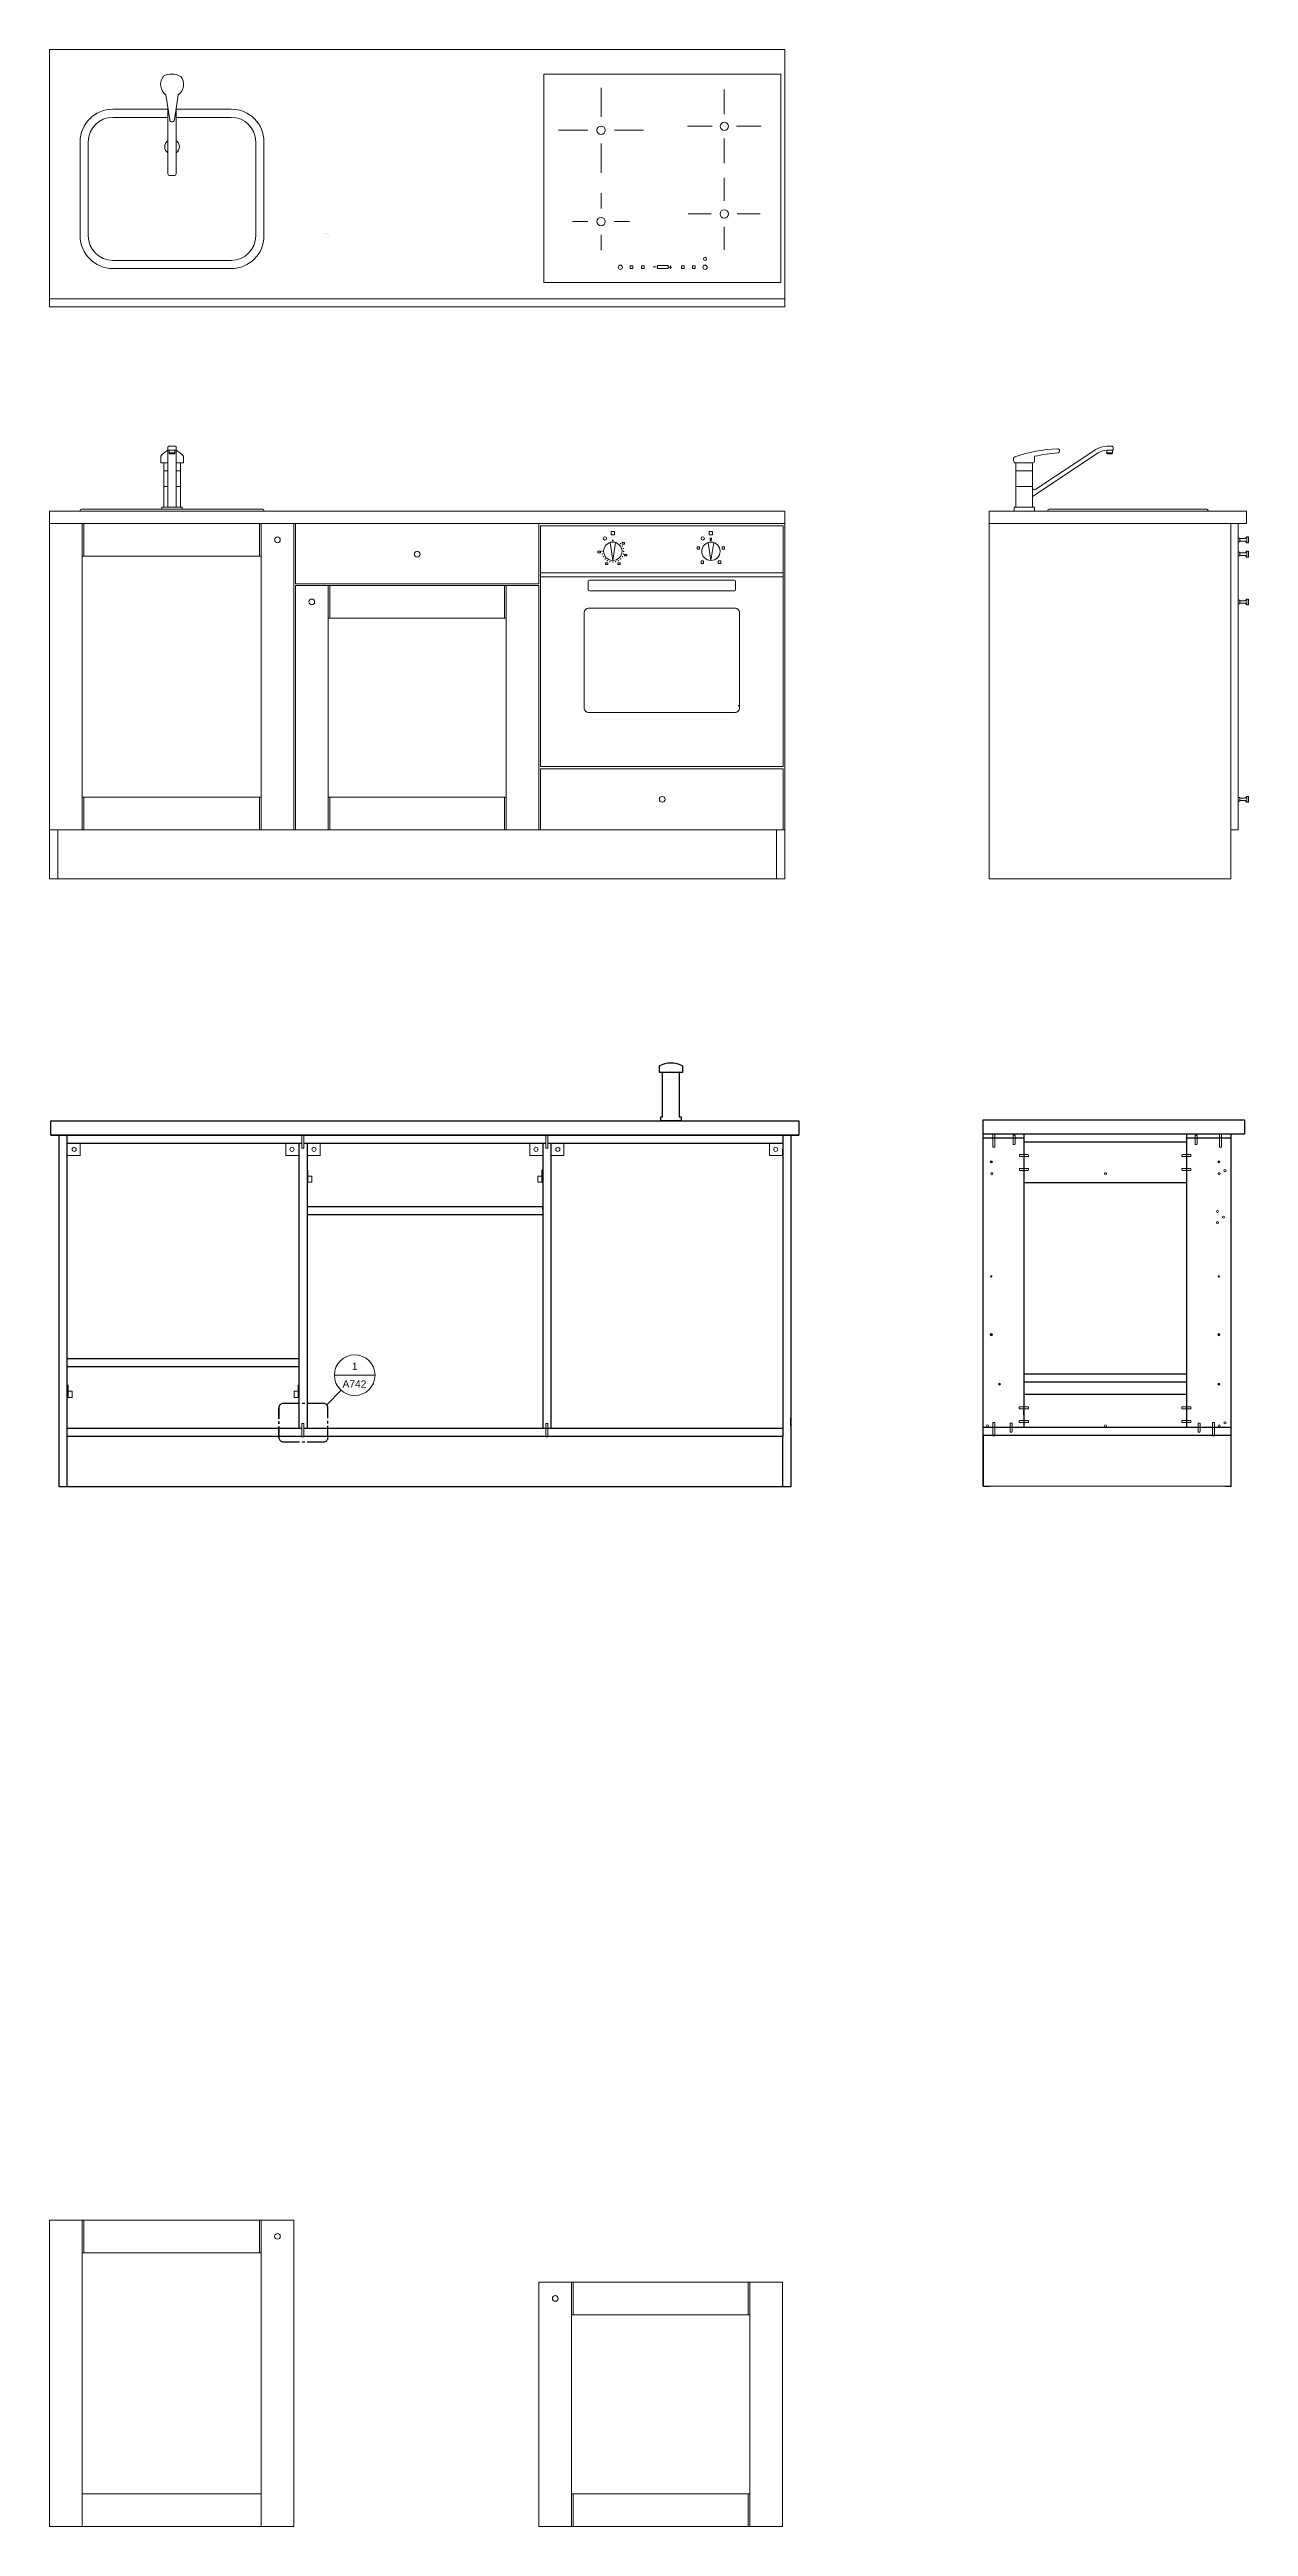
# Model space of a CAD drawing. Header units: centimetres. Extents: x -2268 to 4168, y -1681 to 1458.
# Drawn here: x 3417 to 3711, y -845 to -239 of the extents above; entities that cross this region are included whole.
import ezdxf

# ---------------------------------------------------------------- set-up
doc = ezdxf.new("R2010")
doc.units = ezdxf.units.CM
for name, color, linetype, lineweight in [('A-FURN_Num_Penna__251_Num_Penna__251_Num_Penna__2_Num_Penna__5', 5, 'Continuous', 18), ('A-FURN_Num_Penna__251_Num_Penna__251_Num_Penna__2_Num_Penna__6', 6, 'Continuous', 18), ('A-SECT-PATT_Num_Penna__5_Num_Penna__5_Num_Penna__5', 5, 'Continuous', 18), ('A-SECT-PATT_Num_Penna__6_Num_Penna__6_Num_Penna__5', 5, 'Continuous', 18), ('A-SECT-PATT_Num_Penna__6_Num_Penna__6_Num_Penna__6', 6, 'Continuous', 18), ('A-SECT-PATT_Num_Penna__6_Num_Penna__6_Num_Penna__6_Num_Penna__6_Num_Penna__6_Num_Penna__6_Num_Penna__6_Num_Penna__6_Num_Penna__6_Num_Penna__6_Num_Penna__6_Num_Penna__5', 5, 'Continuous', 18), ('A-SECT-PATT_Num_Penna__6_Num_Penna__6_Num_Penna__6_Num_Penna__6_Num_Penna__6_Num_Penna__6_Num_Penna__6_Num_Penna__6_Num_Penna__6_Num_Penna__6_Num_Penna__6_Num_Penna__6', 6, 'Continuous', 18), ('A-SECT-PATT_Num_Penna__6_Num_Penna__6_Num_Penna__6_Num_Penna__6_Num_Penna__6_Num_Penna__6_Num_Penna__6_Num_Penna__6_Num_Penna__6_Num_Penna__6_Num_Penna__6_Num_Penna__6_Num_Penna__6_Num_Penna__6', 6, 'Continuous', 18), ('PDF _0_Num_Penna__5', 5, 'Continuous', 18), ('PDF _G-ANNO-TEXT_Num_Penna__5', 5, 'Continuous', 18), ('PDF _Geometria_Num_Penna__5', 5, 'Continuous', 18), ('PDF10_Geometry_Num_Penna__7', 7, 'Continuous', 18), ('PDF11_Text_Num_Penna__4', 4, 'Continuous', 18), ('PDF11_Text_Num_Penna__5', 5, 'Continuous', 18), ('PDF11_Text_Num_Penna__6', 6, 'Continuous', 18), ('PDF16_Geometry_Num_Penna__5_Num_Penna__5_Num_Penna__5_Num_Penna__5_Num_Penna__5_Num_Penna__5_Num_Penna__5_Num_Penna__5_Num_Penna__5_Num_Penna__5_Num_Penna__5_Num_Penna__5', 5, 'Continuous', 18), ('PDF16_Geometry_Num_Penna__5_Num_Penna__5_Num_Penna__5_Num_Penna__5_Num_Penna__5_Num_Penna__5_Num_Penna__5_Num_Penna__5_Num_Penna__5_Num_Penna__5_Num_Penna__5_Num_Penna__70', 70, 'Continuous', 18), ('PDF40_Geometry_Num_Penna__7', 7, 'Continuous', 18), ('PDF8_Geometry_Num_Penna__7', 7, 'Continuous', 18), ('PDF9_Geometry_Num_Penna__7', 7, 'Continuous', 18)]:
    doc.layers.add(name, color=color, linetype=linetype, lineweight=lineweight)
doc.layers.add('PDF24_Geometry', color=7, linetype='Continuous')
doc.layers.add('PDF24_Text', color=7, linetype='Continuous')
doc.styles.add('PDF Arial', font='Arial.ttf')

msp = doc.modelspace()

# ---------------------------------------------------------------- texts
at = {"layer": 'PDF24_Text', "color": 5, "attachment_point": 7, "style": 'PDF Arial'}
for s, insert, char_height in [('1', (3491.0565, -561.9529), 1.7912), ('A742', (3488.7719, -566.2373), 1.79119)]:
    msp.add_mtext(s, dxfattribs=dict(at, insert=insert, char_height=char_height))

# ---------------------------------------------------------------- linework, layer by layer
at = {"layer": 'A-FURN_Num_Penna__251_Num_Penna__251_Num_Penna__2_Num_Penna__5', "color": 5, "linetype": 'Continuous', "lineweight": 18}
for p, q in [((3552.0647, -255.2246), (3552.0647, -248.1048)), ((3582.2353, -254.5305), (3582.2353, -248.5349)), ((3548.7902, -258.4991), (3541.6704, -258.4991)), ((3555.3392, -258.4991), (3562.4591, -258.4991)), ((3579.2254, -257.5404), (3573.2298, -257.5404)), ((3582.2353, -260.5503), (3582.2353, -266.5459)), ((3585.2452, -257.5404), (3591.2408, -257.5404)), ((3552.0647, -261.7737), (3552.0647, -268.8935)), ((3582.2099, -275.8054), (3582.2099, -270.1845)), ((3552.0647, -277.6473), (3552.0647, -273.9001)), ((3548.8548, -280.8572), (3545.1076, -280.8572)), ((3552.0647, -284.0671), (3552.0647, -287.8144)), ((3555.2746, -280.8572), (3559.0219, -280.8572)), ((3579.0377, -278.9775), (3573.4168, -278.9775)), ((3582.2099, -282.1497), (3582.2099, -287.7706)), ((3585.3821, -278.9775), (3591.003, -278.9775)), ((3559.191, -291.6901), (3559.8593, -291.6901)), ((3559.191, -292.3584), (3559.191, -291.6901)), ((3559.8593, -292.3584), (3559.191, -292.3584)), ((3559.8593, -291.6901), (3559.8593, -292.3584)), ((3561.9637, -291.6901), (3562.632, -291.6901)), ((3561.9637, -292.3584), (3561.9637, -291.6901)), ((3562.632, -292.3584), (3561.9637, -292.3584)), ((3562.632, -291.6901), (3562.632, -292.3584)), ((3564.8139, -291.9469), (3565.5959, -291.9469)), ((3565.9065, -291.6213), (3568.4618, -291.6213)), ((3565.9065, -292.3584), (3565.9065, -291.6213)), ((3568.4618, -292.3584), (3565.9065, -292.3584)), ((3568.4618, -291.6213), (3568.4618, -292.3584)), ((3568.6671, -292.0037), (3569.4207, -292.0037)), ((3569.0653, -291.6056), (3569.0653, -292.3876)), ((3571.7268, -291.6901), (3572.3951, -291.6901)), ((3571.7268, -292.3584), (3571.7268, -291.6901)), ((3572.3951, -292.3584), (3571.7268, -292.3584)), ((3572.3951, -291.6901), (3572.3951, -292.3584)), ((3574.45, -291.6901), (3575.1183, -291.6901)), ((3574.45, -292.3584), (3574.45, -291.6901)), ((3575.1183, -292.3584), (3574.45, -292.3584)), ((3575.1183, -291.6901), (3575.1183, -292.3584))]:
    msp.add_line(p, q, dxfattribs=at)
for centre, radius in [((3552.0647, -258.4991), 1.0118), ((3582.2353, -257.5404), 1.0118), ((3582.2099, -278.9775), 1.0118), ((3552.0647, -280.8572), 1.0118), ((3577.5155, -289.9832), 0.389), ((3556.7718, -292.0327), 0.5206), ((3577.517, -292.0327), 0.5206)]:
    msp.add_circle(centre, radius, dxfattribs=at)
at = {"layer": 'A-FURN_Num_Penna__251_Num_Penna__251_Num_Penna__2_Num_Penna__6', "color": 6, "linetype": 'Continuous', "lineweight": 18}
for p, q in [((3538.0456, -244.7504), (3596.0456, -244.7504)), ((3538.0456, -295.7504), (3538.0456, -244.7504)), ((3596.0456, -295.7504), (3538.0456, -295.7504))]:
    msp.add_line(p, q, dxfattribs=at)
at = {"layer": 'A-SECT-PATT_Num_Penna__5_Num_Penna__5_Num_Penna__5', "color": 5, "linetype": 'Continuous', "lineweight": 18}
for p, q in [((3477.2456, -429.7504), (3476.8456, -429.7504)), ((3537.2414, -429.7504), (3536.8414, -429.7504))]:
    msp.add_line(p, q, dxfattribs=at)
at = {"layer": 'A-SECT-PATT_Num_Penna__6_Num_Penna__6_Num_Penna__5', "color": 5, "linetype": 'Continuous', "lineweight": 18}
for centre in [(3472.8456, -358.7504), (3507.0456, -362.2504), (3481.2456, -373.9504), (3567.0456, -422.2504), (3472.8456, -773.9543), (3540.8456, -789.1543)]:
    msp.add_circle(centre, 0.7, dxfattribs=at)
at = {"layer": 'A-SECT-PATT_Num_Penna__6_Num_Penna__6_Num_Penna__6', "color": 6, "linetype": 'Continuous', "lineweight": 18}
for p, q in [((3597.0456, -351.7504), (3417.0456, -351.7504)), ((3417.0456, -351.7504), (3417.0456, -429.7504)), ((3597.0456, -354.7504), (3417.0456, -354.7504)), ((3425.0456, -354.7504), (3425.0456, -429.7504)), ((3468.8456, -354.7504), (3468.8456, -429.7504)), ((3476.8456, -354.7504), (3476.8456, -429.7504)), ((3477.2456, -354.7504), (3477.2456, -369.5504)), ((3536.8456, -354.7504), (3536.8456, -369.5504)), ((3597.0456, -351.7504), (3597.0456, -429.7504)), ((3468.8456, -362.7504), (3425.0456, -362.7504)), ((3554.9414, -363.8004), (3554.2554, -359.4076)), ((3554.9414, -363.8004), (3555.6275, -359.4076)), ((3578.9414, -363.8004), (3578.2554, -359.4076)), ((3578.9414, -363.8004), (3579.6275, -359.4076)), ((3536.8456, -369.5504), (3477.2456, -369.5504)), ((3536.8456, -369.9504), (3477.2456, -369.9504)), ((3477.2456, -369.9504), (3477.2456, -429.7504)), ((3485.2456, -369.9504), (3485.2456, -429.7504)), ((3528.8456, -369.9504), (3528.8456, -429.7504)), ((3536.8456, -369.9504), (3536.8456, -429.7504)), ((3528.8456, -377.9504), (3485.2456, -377.9504)), ((3596.6456, -414.7504), (3537.2414, -414.7504)), ((3537.2414, -414.7504), (3537.2414, -429.7504)), ((3596.6456, -414.7504), (3596.6456, -429.7504)), ((3468.8456, -421.7504), (3425.0456, -421.7504)), ((3528.8456, -421.7504), (3485.2456, -421.7504)), ((3417.0456, -429.7504), (3417.0456, -441.7504)), ((3476.8456, -429.7504), (3417.0456, -429.7504)), ((3419.0456, -429.7504), (3419.0456, -441.7504)), ((3536.8456, -429.7504), (3477.2456, -429.7504)), ((3597.0456, -429.7504), (3537.2414, -429.7504)), ((3595.0456, -429.7504), (3595.0456, -441.7504)), ((3597.0456, -429.7504), (3597.0456, -441.7504)), ((3597.0456, -441.7504), (3417.0456, -441.7504)), ((3476.8456, -769.9543), (3417.0456, -769.9543)), ((3417.0456, -769.9543), (3417.0456, -844.9543)), ((3425.0456, -769.9543), (3425.0456, -844.9543)), ((3468.8456, -769.9543), (3468.8456, -844.9543)), ((3476.8456, -769.9543), (3476.8456, -844.9543)), ((3468.8456, -777.9543), (3425.0456, -777.9543)), ((3596.4456, -785.1543), (3536.8456, -785.1543)), ((3536.8456, -785.1543), (3536.8456, -844.9543)), ((3544.8456, -785.1543), (3544.8456, -844.9543)), ((3588.4456, -785.1543), (3588.4456, -844.9543)), ((3596.4456, -785.1543), (3596.4456, -844.9543)), ((3588.4456, -793.1543), (3544.8456, -793.1543)), ((3468.8456, -836.9543), (3425.0456, -836.9543)), ((3588.4456, -836.9543), (3544.8456, -836.9543)), ((3476.8456, -844.9543), (3417.0456, -844.9543)), ((3596.4456, -844.9543), (3536.8456, -844.9543))]:
    msp.add_line(p, q, dxfattribs=at)
at = {"layer": 'A-SECT-PATT_Num_Penna__6_Num_Penna__6_Num_Penna__6_Num_Penna__6_Num_Penna__6_Num_Penna__6_Num_Penna__6_Num_Penna__6_Num_Penna__6_Num_Penna__6_Num_Penna__6_Num_Penna__5', "color": 5, "linetype": 'Continuous', "lineweight": 18}
for p, q in [((3417.0456, -299.7504), (3597.0456, -299.7504)), ((3661.7373, -351.2504), (3700.3421, -351.2504))]:
    msp.add_line(p, q, dxfattribs=at)
msp.add_arc((3661.7373, -351.5504), 0.3, 90, 180, dxfattribs=at)
at = {"layer": 'A-SECT-PATT_Num_Penna__6_Num_Penna__6_Num_Penna__6_Num_Penna__6_Num_Penna__6_Num_Penna__6_Num_Penna__6_Num_Penna__6_Num_Penna__6_Num_Penna__6_Num_Penna__6_Num_Penna__6', "color": 6, "linetype": 'Continuous', "lineweight": 18}
for p, q in [((3417.0456, -238.7504), (3417.0456, -301.7504)), ((3417.0456, -238.7504), (3597.0456, -238.7504)), ((3597.0456, -238.7504), (3597.0456, -301.7504)), ((3417.0456, -301.7504), (3597.0456, -301.7504)), ((3647.0456, -351.7504), (3710.0456, -351.7504)), ((3647.0456, -351.7504), (3647.0456, -441.7504)), ((3710.0456, -354.7504), (3647.0456, -354.7504)), ((3706.2456, -354.7504), (3706.2456, -429.7504)), ((3708.0456, -354.7504), (3708.0456, -429.7504)), ((3710.0456, -351.7504), (3710.0456, -354.7504)), ((3708.0456, -429.7504), (3706.2456, -429.7504)), ((3706.2456, -429.7504), (3706.2456, -441.7504)), ((3706.2456, -441.7504), (3647.0456, -441.7504))]:
    msp.add_line(p, q, dxfattribs=at)
at = {"layer": 'A-SECT-PATT_Num_Penna__6_Num_Penna__6_Num_Penna__6_Num_Penna__6_Num_Penna__6_Num_Penna__6_Num_Penna__6_Num_Penna__6_Num_Penna__6_Num_Penna__6_Num_Penna__6_Num_Penna__6_Num_Penna__6_Num_Penna__6', "color": 6, "linetype": 'Continuous', "lineweight": 18}
for p, q in [((3425.4456, -354.7504), (3425.4456, -362.7504)), ((3468.4456, -354.7504), (3468.4456, -362.7504)), ((3485.6456, -369.9504), (3485.6456, -377.9504)), ((3528.4456, -369.9504), (3528.4456, -377.9504)), ((3425.4456, -421.7504), (3425.4456, -429.7504)), ((3468.4456, -421.7504), (3468.4456, -429.7504)), ((3485.6456, -421.7504), (3485.6456, -429.7504)), ((3528.4456, -421.7504), (3528.4456, -429.7504)), ((3425.4456, -769.9543), (3425.4456, -777.9543)), ((3468.4456, -769.9543), (3468.4456, -777.9543)), ((3545.2456, -785.1543), (3545.2456, -793.1543)), ((3588.0456, -785.1543), (3588.0456, -793.1543)), ((3545.2456, -836.9543), (3545.2456, -844.9543)), ((3588.0456, -836.9543), (3588.0456, -844.9543))]:
    msp.add_line(p, q, dxfattribs=at)
at = {"layer": 'PDF _0_Num_Penna__5', "color": 5, "linetype": 'Continuous', "lineweight": 18}
for start, end in [(124.383923, 235.616077), (302.9615319, 57.0384681)]:
    msp.add_arc((3447.0454, -262.5574), 1.7859, start, end, dxfattribs=at)
at = {"layer": 'PDF _G-ANNO-TEXT_Num_Penna__5', "color": 5, "linetype": 'Continuous', "lineweight": 18, "flags": 128}
msp.add_lwpolyline([(3424.5428, -272.2437), (3424.5428, -271.9421)], dxfattribs=at)
at = {"layer": 'PDF _Geometria_Num_Penna__5', "color": 5, "linetype": 'Continuous', "lineweight": 18, "flags": 128}
for points in [[(3448.554, -249.8449, 0.42668854), (3449.1576, -245.315, 0.26527812), (3444.9314, -245.3069, 0.42660904), (3445.542, -249.8446)], [(3445.5312, -249.8556), (3446.4732, -255.9789, 0.88173005), (3447.6063, -255.9754), (3448.5438, -249.8556)], [(3448.0171, -253.2937), (3448.0171, -269.1209, -0.41421053), (3447.522, -269.6159), (3446.5319, -269.6159, -0.41421053), (3446.0368, -269.1209), (3446.0368, -253.1421)], [(3448.0357, -339.8901), (3449.8685, -339.8901), (3449.8703, -338.2928, 0.09339046), (3448.0357, -336.8144), (3446.0449, -336.8144, 0.08562637), (3444.2543, -338.2996), (3444.2543, -339.8901), (3446.0449, -339.8901)], [(3447.7408, -336.8144), (3447.7408, -337.5096, -0.41486486), (3447.5512, -337.7097), (3446.54, -337.7097, -0.41486486), (3446.3399, -337.5096), (3446.3399, -336.8144)], [(3653.5565, -339.9005, -0.41421053), (3653.0456, -339.4055), (3653.056, -338.8736, -0.30864932), (3653.374, -338.4038, -0.06607958), (3663.7817, -336.4361, -0.43415838), (3664.3056, -336.9407), (3664.3056, -337.046, -0.4014918), (3663.9603, -337.4748, 0.04358448), (3658.1688, -338.3072)], [(3657.6802, -348.1059), (3673.7332, -337.486, -0.14724141), (3675.9238, -336.8248), (3677.2405, -336.8248), (3677.251, -337.5042, -0.41486487), (3677.0509, -337.7096), (3676.0449, -337.6991, -0.41486487), (3675.8395, -337.5095), (3675.8395, -336.8248)], [(3657.6802, -339.9005), (3657.7645, -339.9005, 0.414), (3658.1542, -339.5108), (3658.1542, -338.31)], [(3657.6907, -345.973, 0.41421053), (3658.1858, -346.4733), (3658.2122, -346.4733, 0.15356091), (3658.4913, -346.3785), (3673.1806, -336.6517, -0.14726543), (3675.9238, -335.8242), (3676.9508, -335.8136, -0.41421053), (3677.4406, -336.3192), (3677.4406, -336.6247, -0.41486486), (3677.2457, -336.8143)]]:
    msp.add_lwpolyline(points, format="xyb", dxfattribs=at)
msp.add_lwpolyline([(3446.1819, -335.8242), (3447.9125, -335.8171, -0.25633641), (3448.0357, -336.0665), (3448.0357, -336.1613), (3448.0357, -350.7499), (3446.0449, -350.7499), (3446.0449, -336.1613), (3446.0449, -336.0665, -0.25316523)], format="xyb", close=True, dxfattribs=at)
for points in [[(3446.3399, -337.4464), (3447.7408, -337.4464)], [(3675.8395, -337.4568), (3677.2405, -337.4568)], [(3444.5597, -350.7499), (3445.0337, -350.7499), (3445.0337, -339.8901)], [(3445.0337, -341.8809), (3446.0449, -341.8809)], [(3448.0357, -341.8809), (3449.089, -341.8809)], [(3449.089, -339.8901), (3449.089, -350.7499)], [(3653.6249, -350.7603), (3653.6249, -339.9005), (3653.5512, -339.9005), (3657.6802, -339.9005), (3657.6802, -350.7603)], [(3653.6249, -341.8913), (3657.6802, -341.8913)], [(3444.5597, -351.2504), (3444.5597, -350.7498), (3449.5314, -350.7498), (3449.5314, -351.2504)], [(3445.0337, -345.6728), (3446.0449, -345.6728)], [(3448.0357, -345.6728), (3449.089, -345.6728)], [(3449.5314, -350.7499), (3449.0574, -350.7499)], [(3653.6249, -345.6833), (3657.6802, -345.6833)]]:
    msp.add_lwpolyline(points, dxfattribs=at)
msp.add_lwpolyline([(3653.1825, -350.7602), (3658.1542, -350.7602), (3658.1542, -351.7504), (3653.1825, -351.7504)], close=True, dxfattribs=at)
at = {"layer": 'PDF10_Geometry_Num_Penna__7', "color": 7, "linetype": 'Continuous', "lineweight": 18}
msp.add_arc((3484.9479, -283.5908), 0.2569, 249.1938579, 249.230487, dxfattribs=at)
at = {"layer": 'PDF11_Text_Num_Penna__4', "color": 4, "linetype": 'Continuous', "lineweight": 18}
msp.add_line((3585.9097, -399.7504), (3585.9414, -399.7504), dxfattribs=at)
at = {"layer": 'PDF11_Text_Num_Penna__5', "color": 5, "linetype": 'Continuous', "lineweight": 18}
for p, q in [((3424.5428, -351.5504), (3424.5428, -351.7504)), ((3469.2428, -351.2504), (3424.8428, -351.2504)), ((3469.5428, -351.7504), (3469.5428, -351.5504)), ((3661.4373, -351.5504), (3661.4373, -351.7504)), ((3700.6421, -351.5504), (3700.6421, -351.7504)), ((3554.5414, -356.7004), (3554.5414, -357.5004)), ((3554.5414, -356.7004), (3555.3414, -356.7004)), ((3554.5414, -357.5004), (3555.3414, -357.5004)), ((3555.3414, -356.7004), (3555.3414, -357.5004)), ((3578.5414, -356.7004), (3578.5414, -357.5004)), ((3578.5414, -356.7004), (3579.3414, -356.7004)), ((3578.5414, -357.5004), (3579.3414, -357.5004)), ((3579.3414, -356.7004), (3579.3414, -357.5004)), ((3551.2907, -361.5005), (3551.8942, -361.5005)), ((3551.2907, -361.9005), (3551.2907, -361.5005)), ((3551.8942, -361.9005), (3551.2907, -361.9005)), ((3551.8942, -361.5005), (3551.8942, -361.9005)), ((3557.1983, -359.3728), (3557.8018, -359.3728)), ((3557.1983, -359.7728), (3557.1983, -359.3728)), ((3557.8018, -359.7728), (3557.1983, -359.7728)), ((3557.8018, -359.3728), (3557.8018, -359.7728)), ((3557.8018, -362.2998), (3558.4053, -362.2998)), ((3557.8018, -362.6998), (3557.8018, -362.2998)), ((3558.4053, -362.6998), (3557.8018, -362.6998)), ((3558.4053, -362.2998), (3558.4053, -362.6998)), ((3576.1696, -360.4301), (3575.5696, -360.4301)), ((3575.5696, -360.4301), (3575.5696, -361.0301)), ((3575.5696, -361.0301), (3576.1696, -361.0301)), ((3576.1696, -361.0301), (3576.1696, -360.4301)), ((3578.7901, -358.3516), (3579.0928, -358.3516)), ((3578.7901, -358.658), (3578.7901, -358.3516)), ((3579.0928, -358.658), (3578.7901, -358.658)), ((3579.0928, -358.3516), (3579.0928, -358.658)), ((3581.7133, -360.4301), (3582.3133, -360.4301)), ((3581.7133, -361.0301), (3581.7133, -360.4301)), ((3582.3133, -361.0301), (3581.7133, -361.0301)), ((3582.3133, -360.4301), (3582.3133, -361.0301)), ((3553.7272, -364.3625), (3553.1236, -364.3625)), ((3553.1236, -364.3625), (3553.1236, -364.7625)), ((3553.1236, -364.7625), (3553.7272, -364.7625)), ((3553.7272, -364.7625), (3553.7272, -364.3625)), ((3556.1557, -364.3625), (3556.7592, -364.3625)), ((3556.1557, -364.7625), (3556.1557, -364.3625)), ((3556.7592, -364.7625), (3556.1557, -364.7625)), ((3556.7592, -364.3625), (3556.7592, -364.7625)), ((3577.1259, -363.9025), (3576.5259, -363.9025)), ((3576.5259, -363.9025), (3576.5259, -364.5025)), ((3576.5259, -364.5025), (3577.1259, -364.5025)), ((3577.1259, -364.5025), (3577.1259, -363.9025)), ((3580.757, -363.9025), (3581.357, -363.9025)), ((3580.757, -364.5025), (3580.757, -363.9025)), ((3581.357, -364.5025), (3580.757, -364.5025)), ((3581.357, -363.9025), (3581.357, -364.5025)), ((3585.6029, -399.2504), (3585.9414, -399.2504)), ((3585.8075, -399.5004), (3585.9414, -399.5004))]:
    msp.add_line(p, q, dxfattribs=at)
for centre, radius in [((3552.2911, -361.5504), 0.05), ((3552.3814, -362.2364), 0.05), ((3552.9896, -358.401), 0.4), ((3552.6462, -362.8756), 0.05), ((3553.0674, -363.4245), 0.05), ((3554.9414, -358.8967), 0.0957), ((3556.8155, -359.6764), 0.05), ((3556.8155, -363.4245), 0.05), ((3557.2367, -360.2253), 0.05), ((3557.2367, -362.8756), 0.05), ((3557.5014, -360.8645), 0.05), ((3557.5014, -362.2364), 0.05), ((3557.5917, -361.5504), 0.05), ((3576.9414, -358.4004), 0.4), ((3578.9414, -358.8967), 0.0957), ((3553.6163, -363.8457), 0.05), ((3554.2555, -364.1104), 0.05), ((3554.9414, -364.2008), 0.05), ((3555.6274, -364.1104), 0.05), ((3556.2666, -363.8457), 0.05)]:
    msp.add_circle(centre, radius, dxfattribs=at)
for centre, start, end in [((3424.8428, -351.5504), 90, 180), ((3469.2428, -351.5504), 0, 90), ((3700.3421, -351.5504), 0, 90)]:
    msp.add_arc(centre, 0.3, start, end, dxfattribs=at)
at = {"layer": 'PDF11_Text_Num_Penna__6', "color": 6, "linetype": 'Continuous', "lineweight": 18}
for p, q in [((3596.0456, -244.7504), (3596.0456, -295.7504)), ((3432.5459, -253.347), (3446.0368, -253.347)), ((3448.0171, -253.347), (3461.5428, -253.347)), ((3446.0368, -255.347), (3432.5428, -255.347)), ((3461.5428, -255.347), (3448.0171, -255.347)), ((3424.5428, -261.347), (3424.5428, -284.347)), ((3426.5428, -261.347), (3426.5428, -284.347)), ((3467.5428, -284.347), (3467.5428, -261.347)), ((3469.5428, -284.347), (3469.5428, -261.347)), ((3461.5428, -290.347), (3432.5428, -290.347)), ((3461.5428, -292.347), (3432.5428, -292.347)), ((3537.2414, -355.3004), (3596.6414, -355.3004)), ((3537.2414, -355.3004), (3537.2414, -414.2004)), ((3596.6414, -355.3004), (3596.6414, -414.2004)), ((3537.2414, -366.8004), (3596.6414, -366.8004)), ((3537.2414, -367.8004), (3596.6414, -367.8004)), ((3548.9414, -368.8504), (3548.9414, -371.0004)), ((3549.1914, -368.6004), (3584.6914, -368.6004)), ((3584.9414, -368.8504), (3584.9414, -371.0004)), ((3548.9414, -375.5004), (3584.9414, -375.5004)), ((3549.1914, -371.2504), (3584.6914, -371.2504)), ((3547.9414, -376.5004), (3547.9414, -400.0004)), ((3585.9414, -376.5004), (3585.9414, -400.0004)), ((3548.9414, -401.0004), (3584.9414, -401.0004)), ((3537.2414, -414.2004), (3596.6414, -414.2004))]:
    msp.add_line(p, q, dxfattribs=at)
for centre in [(3554.9414, -361.5504), (3578.9414, -361.5504)]:
    msp.add_circle(centre, 2.25, dxfattribs=at)
for centre, radius, start, end in [((3432.5428, -261.347), 8, 90, 180), ((3461.5428, -261.347), 8, 0, 90), ((3432.5428, -261.347), 6, 90, 180), ((3461.5428, -261.347), 6, 0, 90), ((3432.5428, -284.347), 8, 180, 270), ((3432.5428, -284.347), 6, 180, 270), ((3461.5428, -284.347), 6, 270, 0), ((3461.5428, -284.347), 8, 270, 0), ((3549.1914, -368.8504), 0.25, 90, 180), ((3584.6914, -368.8504), 0.25, 0, 90), ((3548.9414, -376.5004), 1, 90, 180), ((3549.1914, -371.0004), 0.25, 180, 270), ((3584.6914, -371.0004), 0.25, 270, 0), ((3584.9414, -376.5004), 1, 0, 90), ((3548.9414, -400.0004), 1, 180, 270), ((3584.9414, -400.0004), 1, 270, 0)]:
    msp.add_arc(centre, radius, start, end, dxfattribs=at)
at = {"layer": 'PDF16_Geometry_Num_Penna__5_Num_Penna__5_Num_Penna__5_Num_Penna__5_Num_Penna__5_Num_Penna__5_Num_Penna__5_Num_Penna__5_Num_Penna__5_Num_Penna__5_Num_Penna__5_Num_Penna__5', "color": 5, "linetype": 'Continuous', "lineweight": 18}
for p, q in [((3708.411, -358.3026), (3708.0456, -358.3026)), ((3708.0456, -358.3026), (3708.0456, -359.1982)), ((3708.411, -359.1982), (3708.0456, -359.1982)), ((3708.411, -361.8026), (3708.0456, -361.8026)), ((3708.0456, -361.8026), (3708.0456, -362.6982)), ((3708.411, -362.6982), (3708.0456, -362.6982)), ((3708.411, -358.3026), (3708.411, -359.1982)), ((3708.411, -361.8026), (3708.411, -362.6982)), ((3709.7184, -358.4511), (3708.5595, -358.4511)), ((3709.7184, -359.0498), (3708.5595, -359.0498)), ((3709.7184, -361.9511), (3708.5595, -361.9511)), ((3709.7184, -362.5498), (3708.5595, -362.5498)), ((3710.1544, -358.0504), (3709.7184, -358.4511)), ((3710.1544, -359.4504), (3709.7184, -359.0498)), ((3710.1544, -361.5504), (3709.7184, -361.9511)), ((3710.1544, -362.9504), (3709.7184, -362.5498)), ((3710.5456, -358.0504), (3710.1544, -358.0504)), ((3710.1544, -358.0504), (3710.1544, -359.4504)), ((3710.5456, -359.4504), (3710.1544, -359.4504)), ((3710.5456, -361.5504), (3710.1544, -361.5504)), ((3710.1544, -361.5504), (3710.1544, -362.9504)), ((3710.5456, -362.9504), (3710.1544, -362.9504)), ((3710.5456, -358.0504), (3710.5456, -359.4504)), ((3710.5456, -361.5504), (3710.5456, -362.9504)), ((3708.411, -373.5026), (3708.0456, -373.5026)), ((3708.0456, -373.5026), (3708.0456, -374.3982)), ((3708.411, -374.3982), (3708.0456, -374.3982)), ((3708.411, -373.5026), (3708.411, -374.3982)), ((3709.7184, -373.6511), (3708.5595, -373.6511)), ((3709.7184, -374.2498), (3708.5595, -374.2498)), ((3710.1544, -373.2504), (3709.7184, -373.6511)), ((3710.1544, -374.6504), (3709.7184, -374.2498)), ((3710.5456, -373.2504), (3710.1544, -373.2504)), ((3710.1544, -373.2504), (3710.1544, -374.6504)), ((3710.5456, -374.6504), (3710.1544, -374.6504)), ((3710.5456, -373.2504), (3710.5456, -374.6504))]:
    msp.add_line(p, q, dxfattribs=at)
for centre, start, end in [((3708.5595, -358.3026), 180, 270), ((3708.5595, -359.1982), 90, 180), ((3708.5595, -361.8026), 180, 270), ((3708.5595, -362.6982), 90, 180), ((3708.5595, -373.5026), 180, 270), ((3708.5595, -374.3982), 90, 180)]:
    msp.add_arc(centre, 0.1485, start, end, dxfattribs=at)
at = {"layer": 'PDF16_Geometry_Num_Penna__5_Num_Penna__5_Num_Penna__5_Num_Penna__5_Num_Penna__5_Num_Penna__5_Num_Penna__5_Num_Penna__5_Num_Penna__5_Num_Penna__5_Num_Penna__5_Num_Penna__70', "color": 5, "linetype": 'Continuous', "lineweight": 18}
for p, q in [((3708.411, -421.8026), (3708.0456, -421.8026)), ((3708.411, -422.6982), (3708.0456, -422.6982)), ((3708.411, -421.8026), (3708.411, -422.6982)), ((3709.7184, -421.9511), (3708.5595, -421.9511)), ((3709.7184, -422.5498), (3708.5595, -422.5498)), ((3710.1544, -421.5504), (3709.7184, -421.9511)), ((3710.1544, -422.9504), (3709.7184, -422.5498)), ((3710.5456, -421.5504), (3710.1544, -421.5504)), ((3710.1544, -421.5504), (3710.1544, -422.9504)), ((3710.5456, -422.9504), (3710.1544, -422.9504)), ((3710.5456, -421.5504), (3710.5456, -422.9504))]:
    msp.add_line(p, q, dxfattribs=at)
for centre, start, end in [((3708.5595, -421.8026), 180, 270), ((3708.5595, -422.6982), 90, 180)]:
    msp.add_arc(centre, 0.1485, start, end, dxfattribs=at)
at = {"layer": 'PDF24_Geometry', "color": 5, "lineweight": 25}
msp.add_lwpolyline([(3566.3697, -487.5067, -0.27827502), (3571.9701, -487.5161), (3571.9701, -489.1064), (3570.1481, -489.1064), (3566.3568, -489.1064), (3566.3568, -487.5161)], format="xyb", dxfattribs=at)
for points in [[(3566.6622, -499.9644), (3567.1361, -499.9644), (3567.1361, -489.1064)], [(3571.1908, -489.1063), (3571.1908, -499.9643)], [(3566.6622, -500.9543), (3566.6622, -499.9643)], [(3571.1592, -499.9644), (3571.6331, -499.9644), (3571.6331, -500.9543), (3566.6622, -500.9543)], [(3484.8956, -570.4097), (3488.4131, -566.8921)]]:
    msp.add_lwpolyline(points, dxfattribs=at)
at = {"layer": 'PDF24_Geometry', "color": 6, "lineweight": 25}
for points in [[(3417.3991, -500.9543), (3600.4894, -500.9543), (3600.4894, -504.4402)], [(3417.3991, -504.4403), (3417.3991, -500.9543)], [(3645.5947, -590.3774), (3645.5947, -500.7016), (3709.5736, -500.7016), (3709.5736, -504.1875), (3645.5947, -504.1875)], [(3645.5947, -500.7016), (3676.4415, -500.7016)], [(3600.4894, -504.4403), (3417.3991, -504.4403), (3600.4894, -504.4403)], [(3598.499, -504.4403), (3598.499, -590.5248), (3419.3895, -590.5248), (3419.3895, -504.4403)], [(3478.8189, -578.1819), (3421.38, -578.1819), (3421.38, -504.4403)], [(3421.38, -506.4307), (3478.8189, -506.4307)], [(3480.0932, -504.4403), (3478.1027, -504.4403)], [(3478.1027, -506.4307), (3478.1027, -576.1915)], [(3479.3033, -506.4307), (3538.5536, -506.4307)], [(3480.0932, -506.4307), (3480.0932, -576.1915)], [(3537.8059, -506.4307), (3537.8059, -576.1915)], [(3539.0381, -506.4307), (3596.5191, -506.4307)], [(3539.7963, -506.4307), (3539.7963, -576.1915)], [(3596.5191, -504.4403), (3596.5191, -578.1819)], [(3706.2983, -577.9292), (3704.8029, -577.9292), (3647.0796, -577.9292), (3645.5947, -577.9292), (3645.5947, -590.3774), (3647.0796, -590.3774), (3647.0796, -590.2721), (3704.8029, -590.3458), (3704.8029, -590.3774), (3706.2983, -590.3774), (3706.2983, -504.1875)], [(3655.547, -505.1775), (3645.5947, -505.1775)], [(3655.547, -504.1875), (3655.547, -575.9387)], [(3695.3456, -506.178), (3655.547, -506.178)], [(3695.3456, -504.1875), (3695.3456, -575.9387)], [(3706.2983, -505.1775), (3695.3456, -505.1775)], [(3695.3456, -516.1303), (3655.547, -516.1303)], [(3537.8059, -522.7019), (3537.8059, -521.9542), (3480.0932, -521.9542)], [(3537.8059, -523.1969), (3537.8059, -523.9446), (3480.0932, -523.9446)], [(3421.38, -559.0778), (3478.1027, -559.0778)], [(3421.38, -561.0682), (3478.1027, -561.0682)], [(3695.3456, -562.9007), (3655.547, -562.9007)], [(3695.3456, -564.8912), (3655.547, -564.8912)], [(3695.3456, -567.8821), (3655.547, -567.8821)], [(3478.2607, -570.0937), (3474.2587, -570.0937), (3474.0481, -570.1148), (3473.848, -570.1674), (3473.6584, -570.2727), (3473.5005, -570.4097), (3473.3635, -570.5676), (3473.2582, -570.7572), (3473.195, -570.9573), (3473.174, -571.1679), (3473.174, -573.864), (3473.174, -571.1679)], [(3473.174, -575.7281), (3473.174, -578.4136), (3473.174, -575.7281)], [(3479.5034, -570.0937), (3478.8821, -570.0937)], [(3485.2115, -573.7481), (3485.2115, -571.1679), (3485.1904, -570.9573), (3485.1272, -570.7572), (3485.0219, -570.5676), (3484.8956, -570.4097), (3484.7271, -570.2727), (3484.5375, -570.1674), (3484.3374, -570.1148), (3484.1268, -570.0937), (3480.1248, -570.0937)], [(3480.1248, -579.4984), (3484.1268, -579.4984), (3484.3374, -579.4773), (3484.548, -579.4141), (3484.7376, -579.3088), (3484.8956, -579.1719), (3485.0325, -579.0034), (3485.1378, -578.8138), (3485.201, -578.6137), (3485.222, -578.3925), (3485.2115, -578.1819), (3485.2115, -575.6122)], [(3485.2115, -574.9909), (3485.2115, -574.3695)], [(3598.499, -575.5912), (3598.499, -573.6007)], [(3655.547, -572.9056), (3655.547, -571.8314)], [(3421.38, -576.1915), (3478.8189, -576.1915)], [(3421.38, -590.5248), (3421.38, -578.1819)], [(3473.174, -578.4136), (3473.195, -578.6032), (3473.2477, -578.7822), (3473.3214, -578.9507), (3473.4267, -579.1087), (3473.5636, -579.2456), (3473.7216, -579.3509), (3473.8901, -579.4352), (3474.0692, -579.4773), (3474.2587, -579.4984), (3478.2607, -579.4984)], [(3478.8189, -578.1819), (3478.1027, -578.1819)], [(3478.8821, -579.4984), (3479.5034, -579.4984)], [(3479.3033, -576.1915), (3596.5191, -576.1915)], [(3596.5191, -590.5248), (3596.5191, -578.1819), (3479.3033, -578.1819)], [(3480.0932, -578.1819), (3479.3033, -578.1819)], [(3645.5947, -575.9387), (3706.2983, -575.9387)], [(3420.885, -590.5248), (3419.3895, -590.5248)]]:
    msp.add_lwpolyline(points, dxfattribs=at)
at = {"layer": 'PDF24_Geometry', "color": 5, "lineweight": 9}
for points in [[(3421.38, -509.4111), (3424.5711, -509.4111), (3424.5605, -506.4307), (3421.38, -506.4307), (3421.38, -509.4217)], [(3478.0922, -509.4111), (3474.9117, -509.4111), (3474.9117, -506.4307), (3478.1027, -506.4307), (3478.0922, -509.4217)], [(3537.7953, -509.4111), (3534.6148, -509.4111), (3534.6148, -506.4307), (3537.8059, -506.4307), (3537.7953, -509.4217)], [(3539.7963, -509.4111), (3542.9874, -509.4111), (3542.9768, -506.4307), (3539.7963, -506.4307), (3539.7963, -509.4217)], [(3596.5085, -509.4111), (3593.328, -509.4111), (3593.328, -506.4307), (3596.5191, -506.4307), (3596.5085, -509.4217)], [(3480.2933, -514.4979), (3481.2832, -514.4979), (3481.2832, -515.9828), (3480.2933, -515.9828)], [(3536.6053, -515.9828), (3536.6053, -514.4873), (3537.5952, -514.4873)], [(3537.5952, -515.9828), (3536.6052, -515.9828)], [(3421.5801, -568.6298), (3421.5801, -565.6389), (3421.38, -565.6389), (3421.38, -568.6298), (3422.5806, -568.6298), (3422.5806, -567.1344), (3421.5801, -567.1344)], [(3477.9026, -568.6298), (3478.0922, -568.6298), (3478.0922, -565.6389), (3477.9026, -565.6389), (3477.9026, -568.6298), (3476.9021, -568.6298), (3476.9021, -567.1344), (3477.9026, -567.1344)], [(3476.9021, -567.1344), (3476.9021, -568.6298)]]:
    msp.add_lwpolyline(points, dxfattribs=at)
at = {"layer": 'PDF24_Geometry', "color": 6, "lineweight": 9}
for points in [[(3479.3033, -504.3455), (3478.8189, -504.3455), (3478.8189, -507.6208), (3479.3033, -507.6208)], [(3539.0381, -504.3455), (3538.5536, -504.3455), (3538.5536, -507.6208), (3539.0381, -507.6208)], [(3647.9748, -507.368), (3647.9748, -504.0822), (3648.4698, -504.0822), (3648.4698, -507.368)], [(3652.9141, -506.5887), (3652.9668, -506.673), (3652.9668, -506.7151), (3653.367, -506.7151), (3653.367, -506.673), (3653.4196, -506.5887), (3653.4196, -504.5983), (3653.367, -504.514), (3653.367, -504.4824), (3652.9668, -504.4824), (3652.9668, -504.514), (3652.9141, -504.5983)], [(3656.5685, -509.706), (3656.6633, -509.6639), (3656.6949, -509.6639), (3656.6949, -509.2637), (3656.6633, -509.2637), (3656.5685, -509.2111), (3654.5781, -509.2111), (3654.4938, -509.2637), (3654.4622, -509.2637), (3654.4622, -509.6639), (3654.4938, -509.6639), (3654.5781, -509.706)], [(3694.3556, -509.706), (3694.2608, -509.6639), (3694.2292, -509.6639), (3694.2292, -509.2637), (3694.2608, -509.2637), (3694.3556, -509.2111), (3696.3461, -509.2111), (3696.4303, -509.2637), (3696.4619, -509.2637), (3696.4619, -509.6639), (3696.4303, -509.6639), (3696.3461, -509.706)], [(3697.9679, -506.5887), (3697.9258, -506.673), (3697.9258, -506.7151), (3697.5256, -506.7151), (3697.5256, -506.673), (3697.4729, -506.5887), (3697.4729, -504.5983), (3697.5256, -504.514), (3697.5256, -504.4824), (3697.9258, -504.4824), (3697.9258, -504.514), (3697.9679, -504.5983)], [(3703.9077, -507.368), (3703.9077, -504.0822), (3703.4127, -504.0822), (3703.4127, -507.368)], [(3656.5685, -513.0972), (3656.6633, -513.0445), (3656.6949, -513.0445), (3656.6949, -512.6443), (3656.6633, -512.6443), (3656.5685, -512.5917), (3654.5781, -512.5917), (3654.4938, -512.6443), (3654.4622, -512.6443), (3654.4622, -513.0445), (3654.4938, -513.0445), (3654.5781, -513.0972)], [(3694.3556, -513.0972), (3694.2608, -513.0445), (3694.2292, -513.0445), (3694.2292, -512.6443), (3694.2608, -512.6443), (3694.3556, -512.5917), (3696.3461, -512.5917), (3696.4303, -512.6443), (3696.4619, -512.6443), (3696.4619, -513.0445), (3696.4303, -513.0445), (3696.3461, -513.0972)], [(3479.3033, -575.0014), (3478.8189, -575.0014), (3478.8189, -578.2767), (3479.3033, -578.2767)], [(3539.017, -575.0014), (3538.5325, -575.0014), (3538.5325, -578.2767), (3539.017, -578.2767)], [(3648.4698, -578.0345), (3648.4698, -574.7487), (3647.9748, -574.7487), (3647.9748, -577.9292), (3647.9748, -578.0345)], [(3652.6719, -575.0225), (3652.6192, -574.9382), (3652.6192, -574.9066), (3652.2296, -574.9066), (3652.2296, -574.9382), (3652.1769, -575.0225), (3652.1769, -577.0129), (3652.2296, -577.1077), (3652.2296, -577.1393), (3652.6192, -577.1393), (3652.6192, -577.1077), (3652.6719, -577.0129)], [(3656.558, -571.4102), (3656.6423, -571.368), (3656.6739, -571.368), (3656.6739, -570.9678), (3656.6423, -570.9678), (3656.558, -570.9152), (3654.5675, -570.9152), (3654.4728, -570.9678), (3654.4412, -570.9678), (3654.4412, -571.368), (3654.4728, -571.368), (3654.5675, -571.4102)], [(3656.558, -574.8013), (3656.6423, -574.7487), (3656.6739, -574.7487), (3656.6739, -574.3485), (3656.6423, -574.3485), (3656.558, -574.2958), (3654.5675, -574.2958), (3654.4728, -574.3485), (3654.4412, -574.3485), (3654.4412, -574.7487), (3654.4728, -574.7487), (3654.5675, -574.8013)], [(3694.3345, -571.4102), (3694.2503, -571.368), (3694.2187, -571.368), (3694.2187, -570.9678), (3694.2503, -570.9678), (3694.3345, -570.9152), (3696.325, -570.9152), (3696.4198, -570.9678), (3696.4514, -570.9678), (3696.4514, -571.368), (3696.4198, -571.368), (3696.325, -571.4102)], [(3694.3345, -574.8013), (3694.2503, -574.7487), (3694.2187, -574.7487), (3694.2187, -574.3485), (3694.2503, -574.3485), (3694.3345, -574.2958), (3696.325, -574.2958), (3696.4198, -574.3485), (3696.4514, -574.3485), (3696.4514, -574.7487), (3696.4198, -574.7487), (3696.325, -574.8013)], [(3698.2207, -575.0225), (3698.2628, -574.9382), (3698.2628, -574.9066), (3698.663, -574.9066), (3698.663, -574.9382), (3698.7156, -575.0225), (3698.7156, -577.0129), (3698.663, -577.1077), (3698.663, -577.1393), (3698.2628, -577.1393), (3698.2628, -577.1077), (3698.2207, -577.0129)]]:
    msp.add_lwpolyline(points, close=True, dxfattribs=at)
at = {"layer": 'PDF24_Geometry', "color": 5, "lineweight": 9, "transparency": 33554658}
for points in [[(3480.0932, -509.4111), (3483.2737, -509.4111), (3483.2737, -506.4307), (3480.0932, -506.4307), (3480.0932, -509.4217)], [(3483.2737, -506.4307), (3483.2737, -509.4111)]]:
    msp.add_lwpolyline(points, dxfattribs=at)
at = {"layer": 'PDF24_Geometry', "color": 5, "lineweight": 9}
for points in [[(3480.0932, -515.9828), (3480.2933, -515.9828), (3480.2933, -513.0024), (3480.0932, -513.0024)], [(3537.7953, -515.9828), (3537.7953, -513.0024), (3537.5952, -513.0024), (3537.5952, -515.9828)]]:
    msp.add_lwpolyline(points, close=True, dxfattribs=at)
at = {"layer": 'PDF24_Geometry', "color": 5, "lineweight": 18}
msp.add_lwpolyline([(3496.7224, -563.1956), (3486.7702, -563.1956)], dxfattribs=at)
at = {"layer": 'PDF24_Geometry', "color": 6, "lineweight": 25}
msp.add_lwpolyline([(3473.174, -574.4854), (3473.174, -575.1067)], close=True, dxfattribs=at)
at = {"layer": 'PDF24_Geometry', "color": 6, "lineweight": 9}
for points in [[(3702.2542, -577.9818), (3702.2542, -574.7487), (3701.7698, -574.7487), (3701.7698, -578.0345), (3701.7698, -577.9292)], [(3649.1228, -577.9292), (3649.1228, -578.0345)], [(3652.1769, -576.1388), (3652.1769, -577.0129)], [(3652.6719, -576.1388), (3652.6719, -577.0129)], [(3702.2542, -577.9292), (3702.2542, -578.0345), (3701.7698, -578.0345)]]:
    msp.add_lwpolyline(points, dxfattribs=at)
at = {"layer": 'PDF24_Geometry', "color": 5, "lineweight": 9}
for centre, radius in [((3423.0703, -507.9209), 0.5002), ((3476.4124, -507.9209), 0.5002), ((3536.1156, -507.9209), 0.5002), ((3541.4866, -507.9209), 0.5002), ((3594.8287, -507.9209), 0.5002), ((3647.5799, -510.9856), 0.2686), ((3647.5801, -510.9858), 0.2477), ((3647.5799, -510.9857), 0.1317), ((3647.738, -513.8819), 0.2477), ((3675.5517, -513.8819), 0.2477), ((3703.3023, -510.9858), 0.2688), ((3703.302, -510.9855), 0.2369), ((3703.3655, -513.8819), 0.2477), ((3703.3022, -510.9857), 0.1317), ((3704.7978, -513.1342), 0.2477), ((3702.9544, -523.1282), 0.2683), ((3702.9546, -525.8666), 0.2686), ((3704.4502, -524.4977), 0.2477), ((3703.3022, -539.0101), 0.1528), ((3647.5797, -553.2799), 0.2683), ((3647.5801, -553.2803), 0.2477), ((3647.5799, -553.2802), 0.1317), ((3703.3021, -553.2802), 0.2686), ((3703.3023, -553.2803), 0.2477), ((3703.3022, -553.2802), 0.1317), ((3649.5705, -565.3916), 0.2477), ((3649.5703, -565.3913), 0.1632), ((3703.3023, -565.3916), 0.2477), ((3703.302, -565.3913), 0.1632), ((3646.6322, -575.5861), 0.2477), ((3675.5517, -575.5861), 0.2477), ((3703.3655, -575.5861), 0.2477), ((3704.7978, -574.8383), 0.2477)]:
    msp.add_circle(centre, radius, dxfattribs=at)
at = {"layer": 'PDF24_Geometry', "color": 5, "lineweight": 9, "transparency": 33554658}
msp.add_circle((3481.7835, -507.9209), 0.5002, dxfattribs=at)
at = {"layer": 'PDF24_Geometry', "color": 6, "lineweight": 9}
msp.add_circle((3647.58, -539.0101), 0.1528, dxfattribs=at)
at = {"layer": 'PDF24_Geometry', "color": 5, "lineweight": 18}
msp.add_circle((3491.757, -563.1901), 4.976, dxfattribs=at)
at = {"layer": 'PDF40_Geometry_Num_Penna__7', "color": 7, "linetype": 'Continuous', "lineweight": 18}
msp.add_arc((3484.8602, -283.5133), 0.8016, 305.918949, 305.9647738, dxfattribs=at)
at = {"layer": 'PDF8_Geometry_Num_Penna__7', "color": 7, "linetype": 'Continuous', "lineweight": 18}
msp.add_arc((3484.9923, -283.651), 0.4107, 214.6392609, 214.6654183, dxfattribs=at)
at = {"layer": 'PDF9_Geometry_Num_Penna__7', "color": 7, "linetype": 'Continuous', "lineweight": 18}
msp.add_arc((3484.8975, -283.6607), 0.2193, 231.1553072, 231.2134752, dxfattribs=at)

msp.set_redraw_order([(e.dxf.handle, doc.entitydb.next_handle()) for e in msp.query("TEXT MTEXT ATTDEF DIMENSION ARC_DIMENSION")])  # texts and dimensions are drawn at this point

doc.saveas('drawing.dxf')
